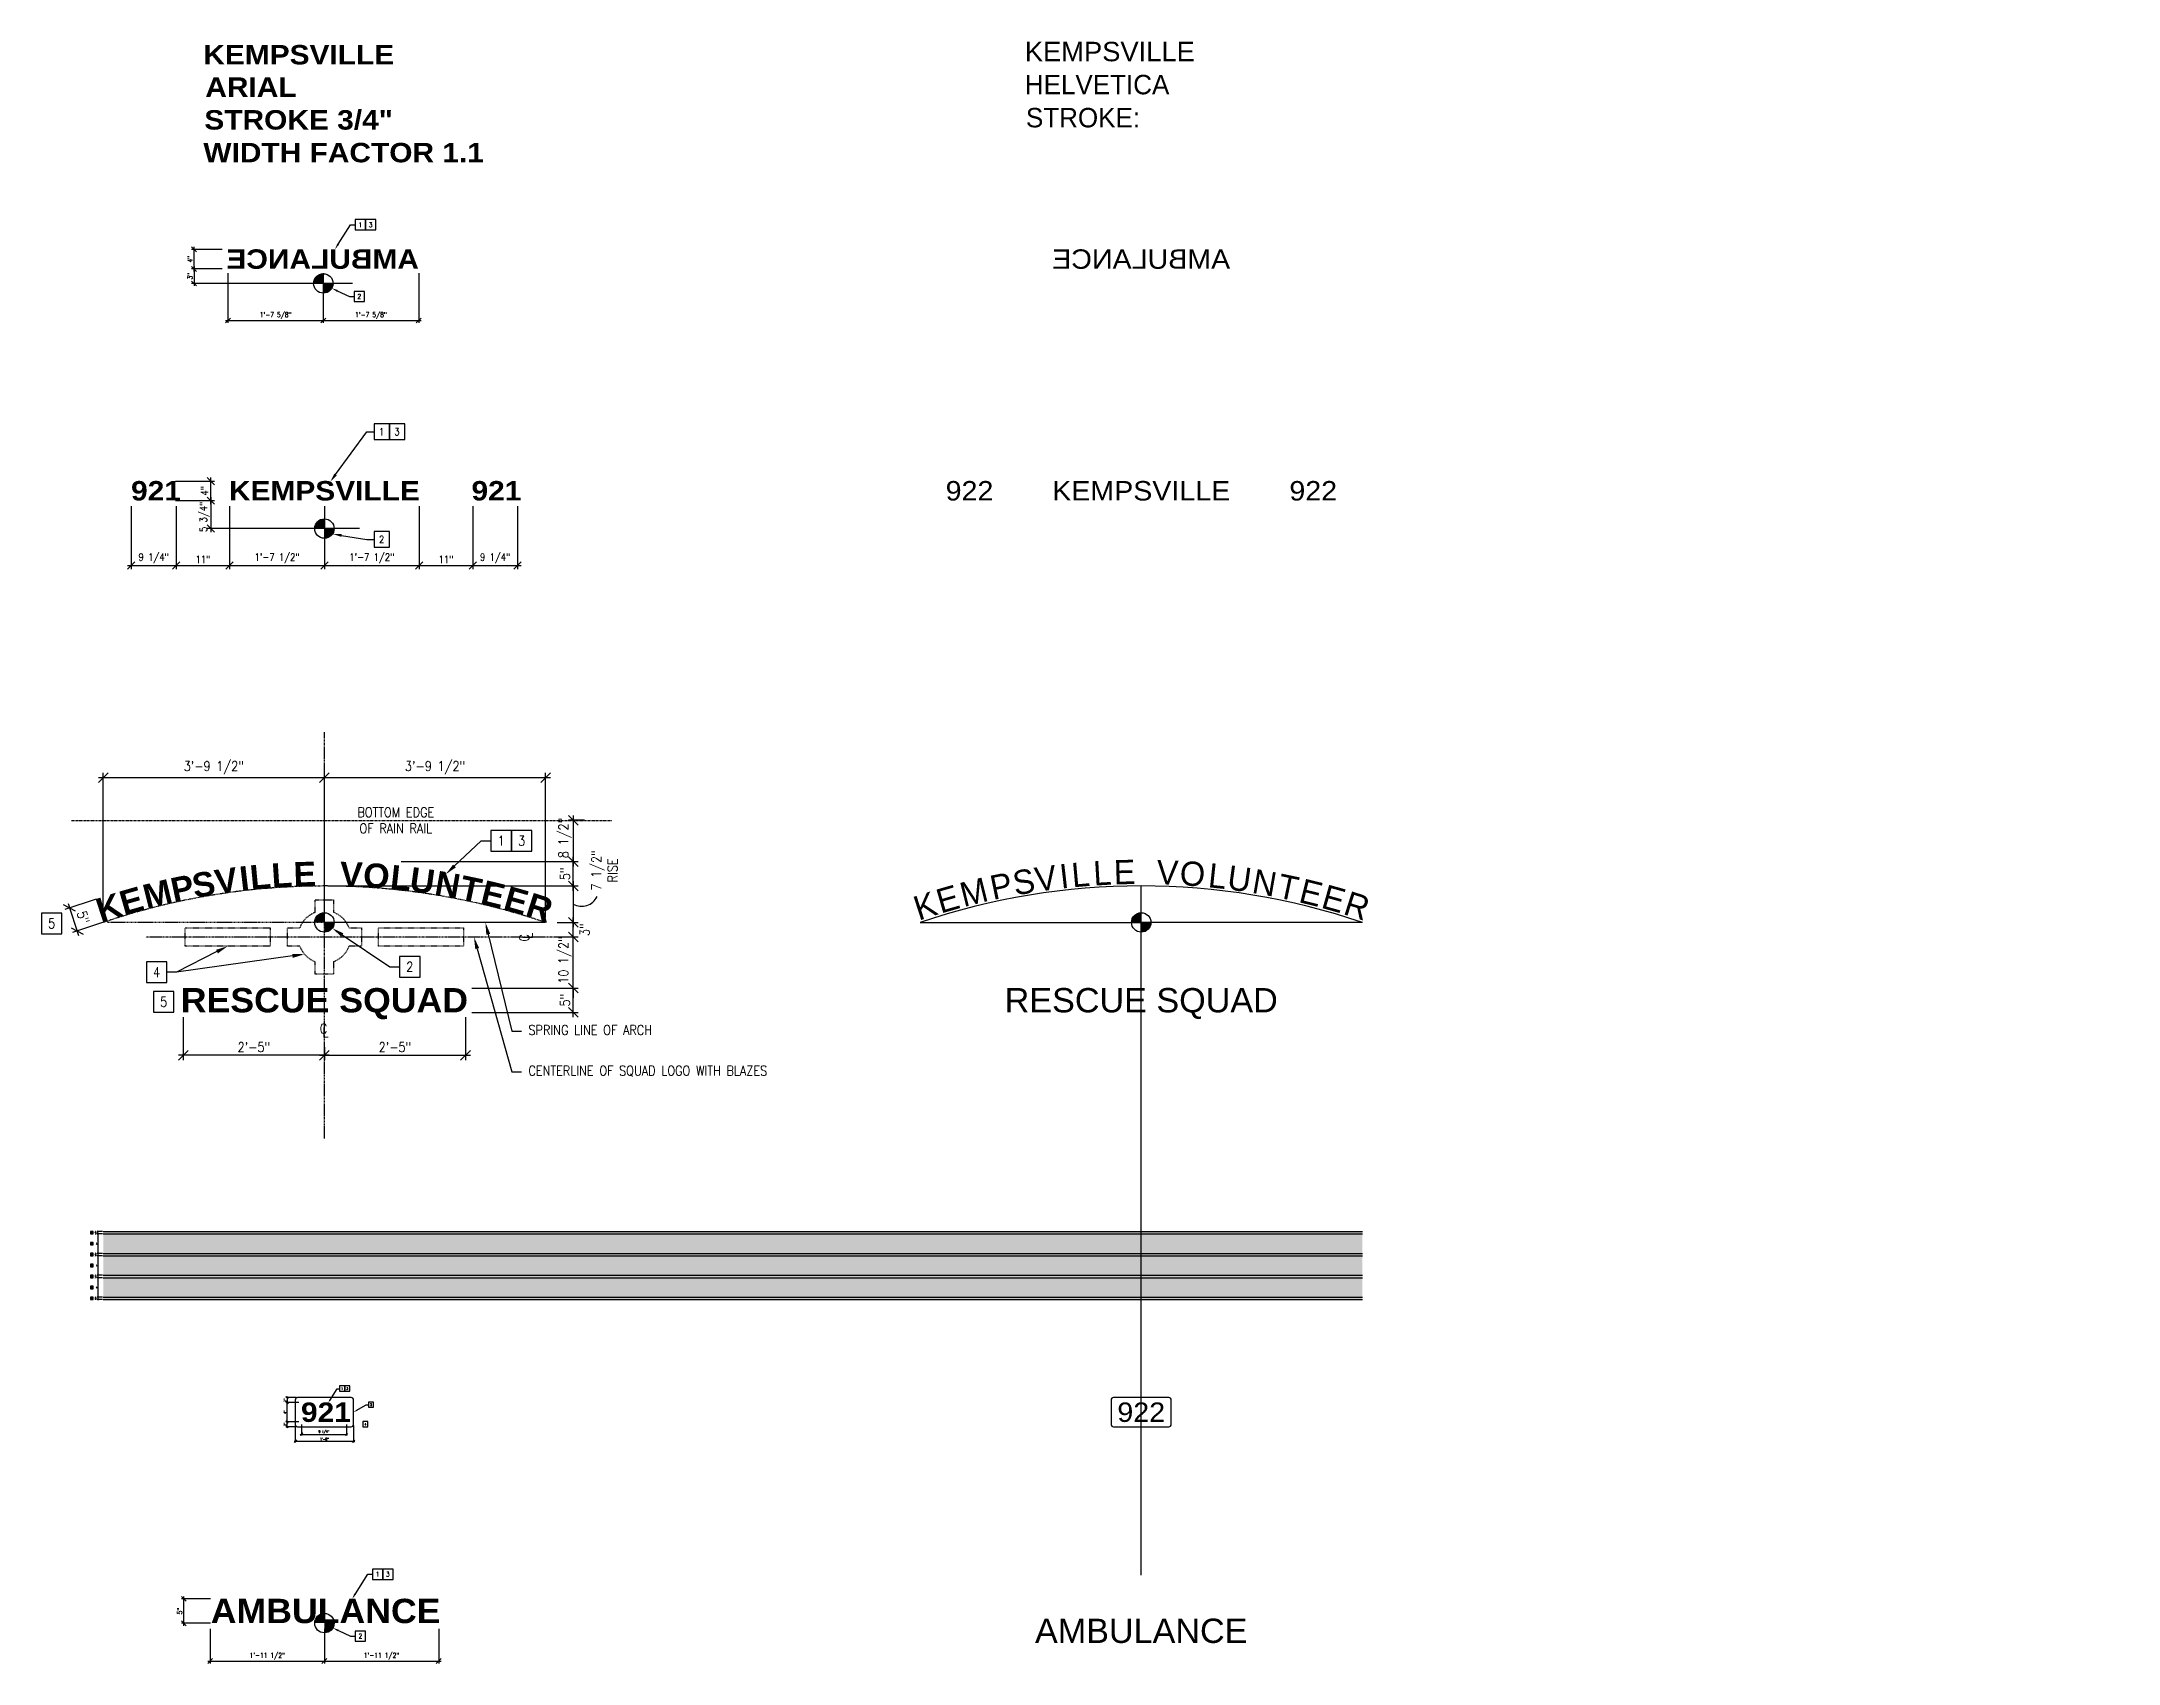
# Model space of a CAD drawing. Header units: inches. Extents: x -82 to 6902, y -1676 to 228.
# Drawn here: x -12.6 to 414.6, y -121.5 to 212.2 of the extents above; entities that cross this region are included whole.
import ezdxf
from ezdxf import colors
from ezdxf.entities.mleader import LeaderData, LeaderLine
from ezdxf.enums import TextEntityAlignment as Align
from ezdxf.math import Vec2, Vec3

# ---------------------------------------------------------------- set-up
doc = ezdxf.new("R2010")
doc.units = ezdxf.units.IN
doc.header["$LTSCALE"] = 0.5
doc.header["$MEASUREMENT"] = 0
for name, pattern in [('CENTER2', [1.125, 0.75, -0.125, 0.125, -0.125]), ('HIDDEN', [0.375, 0.25, -0.125]), ('HIDDEN2', [0.1875, 0.125, -0.0625]), ('PHANTOM2', [1.25, 0.625, -0.125, 0.125, -0.125, 0.125, -0.125])]:
    doc.linetypes.add(name, pattern=pattern)
for name, color, linetype in [('A-SHET-NOTE', 2, 'Continuous'), ('A-SHET-SYMB', 3, 'Continuous'), ('A-Tblk', 7, 'Continuous'), ('A-TEXT', 6, 'Continuous'), ('Dimensions', 1, 'Continuous'), ('GOLD graphic', 42, 'Continuous'), ('GREEN graphic', 106, 'Continuous'), ('TEXT - GREEN', 104, 'Continuous'), ('WHITE graphic', 255, 'Continuous')]:
    doc.layers.add(name, color=color, linetype=linetype)
doc.layers.add('LAYOUT LINES', color=2, linetype='Continuous', plot=False)
doc.styles.add('Kempsville1', font='ARIALBD.TTF', dxfattribs={"height": 4})
doc.styles.add('Kempsville2', font='velvethh.shx', dxfattribs={"height": 4})
doc.styles.add('TDC_Standard', font='romans.shx', dxfattribs={"width": 0.85})
doc.dimstyles.new('TDC - 12', dxfattribs={"dimscale": 12, "dimtxt": 0.125, "dimasz": 0.125, "dimexe": 0.0625, "dimexo": 0.0625, "dimgap": 0.03125, "dimtad": 1, "dimdec": 4, "dimzin": 11, "dimdsep": 46, "dimlunit": 4, "dimtxsty": 'TDC_Standard', "dimblk1": 'OBLIQUE', "dimblk2": 'OBLIQUE', "dimsah": 1, "dimcen": 0.125, "dimdle": 0.0625, "dimclrd": 1, "dimclre": 6, "dimclrt": 2, "dimadec": 0, "dimazin": 0, "dimtfac": 1.33333, "dimtdec": 4, "dimtmove": 2, "dimatfit": 2, "dimfxl": 1, "dimfrac": 2, "dimtolj": 1, "dimtzin": 11, "dimarcsym": 0})
doc.dimstyles.new('TDC - 16', dxfattribs={"dimscale": 16, "dimtxt": 0.125, "dimasz": 0.125, "dimexe": 0.0625, "dimexo": 0.0625, "dimgap": 0.03125, "dimtad": 1, "dimdec": 4, "dimzin": 11, "dimdsep": 46, "dimlunit": 4, "dimtxsty": 'TDC_Standard', "dimblk1": 'OBLIQUE', "dimblk2": 'OBLIQUE', "dimsah": 1, "dimcen": 0.125, "dimdle": 0.0625, "dimclrd": 1, "dimclre": 6, "dimclrt": 2, "dimadec": 0, "dimazin": 0, "dimtfac": 1.33333, "dimtdec": 4, "dimtmove": 2, "dimatfit": 2, "dimfxl": 1, "dimfrac": 2, "dimtolj": 1, "dimtzin": 11, "dimarcsym": 0})
doc.dimstyles.new('TDC - 2', dxfattribs={"dimscale": 2, "dimtxt": 0.125, "dimasz": 0.125, "dimexe": 0.0625, "dimexo": 0.0625, "dimgap": 0.03125, "dimtad": 1, "dimdec": 4, "dimzin": 11, "dimdsep": 46, "dimlunit": 4, "dimtxsty": 'TDC_Standard', "dimblk1": 'OBLIQUE', "dimblk2": 'OBLIQUE', "dimsah": 1, "dimcen": 0.125, "dimdle": 0.0625, "dimclrd": 1, "dimclre": 6, "dimclrt": 2, "dimadec": 0, "dimazin": 0, "dimtfac": 1.33333, "dimtdec": 4, "dimtmove": 2, "dimatfit": 2, "dimfxl": 1, "dimfrac": 2, "dimtolj": 1, "dimtzin": 11, "dimarcsym": 0})
doc.dimstyles.new('TDC - 4', dxfattribs={"dimscale": 4, "dimtxt": 0.125, "dimasz": 0.125, "dimexe": 0.0625, "dimexo": 0.0625, "dimgap": 0.03125, "dimtad": 1, "dimdec": 4, "dimzin": 11, "dimdsep": 46, "dimlunit": 4, "dimtxsty": 'TDC_Standard', "dimblk1": 'OBLIQUE', "dimblk2": 'OBLIQUE', "dimsah": 1, "dimcen": 0.125, "dimdle": 0.0625, "dimclrd": 1, "dimclre": 6, "dimclrt": 2, "dimadec": 0, "dimazin": 0, "dimtfac": 1.33333, "dimtdec": 4, "dimtmove": 2, "dimatfit": 2, "dimfxl": 1, "dimfrac": 2, "dimtolj": 1, "dimtzin": 11, "dimarcsym": 0})
doc.dimstyles.new('TDC - 8', dxfattribs={"dimscale": 8, "dimtxt": 0.125, "dimasz": 0.125, "dimexe": 0.0625, "dimexo": 0.0625, "dimgap": 0.03125, "dimtad": 1, "dimdec": 4, "dimzin": 11, "dimdsep": 46, "dimlunit": 4, "dimtxsty": 'TDC_Standard', "dimblk1": 'OBLIQUE', "dimblk2": 'OBLIQUE', "dimsah": 1, "dimcen": 0.125, "dimdle": 0.0625, "dimclrd": 1, "dimclre": 6, "dimclrt": 2, "dimadec": 0, "dimazin": 0, "dimtfac": 1.33333, "dimtdec": 4, "dimtmove": 2, "dimatfit": 2, "dimfxl": 1, "dimfrac": 2, "dimtolj": 1, "dimtzin": 11, "dimarcsym": 0})
doc.mleader_styles.duplicate_entry("Standard", '')

msp = doc.modelspace()

# ---------------------------------------------------------------- texts
for s, style, width, p in [('KEMPSVILLE', 'Kempsville1', 1.1, (20.69232, 207.47279)), ('KEMPSVILLE', 'Kempsville2', 1.05, (189.66621, 208.12381)), ('ARIAL', 'Kempsville1', 1.1, (21.10978, 200.80612)), ('STROKE 3/4"', 'Kempsville1', 1.1, (20.90787, 194.07124)), ('WIDTH FACTOR 1.1', 'Kempsville1', 1.1, (20.70596, 187.33636))]:
    msp.add_text(s, height=4, dxfattribs=dict(style=style, width=width)).set_placement(p)
at = {"style": 'Kempsville2'}
for s, p in [('HELVETICA', (189.66621, 201.32943)), ('STROKE:', (189.88864, 194.52595))]:
    msp.add_text(s, height=4, dxfattribs=at).set_placement(p)
at = {"layer": 'A-TEXT', "insert": (60.29021, 51.97653), "char_height": 2, "width": 21.543776, "attachment_point": 5, "style": 'TDC_Standard'}
msp.add_mtext('BOTTOM EDGE OF RAIN RAIL', dxfattribs=at)
at = {"layer": 'TEXT - GREEN', "text_generation_flag": 2, "width": 1.1}
for style, p in [('Kempsville1', (45.24042, 169.42943)), ('Kempsville2', (213.6057, 169.42943))]:
    msp.add_text('AMBULANCE', height=4, dxfattribs=dict(at, style=style)).set_placement(p, align=Align.TOP_CENTER)
at = {"layer": 'TEXT - GREEN'}
for s, height, style, width, p in [('921', 4, 'Kempsville1', 1.1, (10.96646, 121.77186)), ('KEMPSVILLE', 4, 'Kempsville1', 1.1, (45.6057, 121.77186)), ('921', 4, 'Kempsville1', 1.1, (80.98584, 121.77186)), ('922', 4, 'Kempsville2', 1.1, (178.28749, 121.77186)), ('KEMPSVILLE', 4, 'Kempsville2', 1.1, (213.6057, 121.77186)), ('922', 4, 'Kempsville2', 1.1, (248.98584, 121.77186)), ('RESCUE SQUAD', 5, 'Kempsville1', 1.05, (45.6057, 17.47653)), ('RESCUE SQUAD', 5, 'Kempsville2', 1.05, (213.6057, 17.47653)), ('921', 4, 'Kempsville1', 1.1, (45.91363, -67.77278)), ('922', 4, 'Kempsville2', 1.1, (213.6057, -67.77278)), ('AMBULANCE', 5, 'Kempsville1', 1.05, (45.8557, -108.15808)), ('AMBULANCE', 5, 'Kempsville2', 1.05, (213.6057, -112.23896))]:
    msp.add_text(s, height=height, dxfattribs=dict(at, style=style, width=width)).set_placement(p, align=Align.TOP_CENTER)
for s, rotation, style, p in [('L', 5.3870357, 'Kempsville1', (32.7871, 36.40455)), ('L', 3.6240359, 'Kempsville1', (37.09092, 36.73279)), ('E', 1.741008, 'Kempsville1', (41.69655, 36.93696)), ('V', 357.9408279, 'Kempsville1', (50.99898, 36.88773)), ('O', 355.8836341, 'Kempsville1', (56.02748, 36.60378)), ('L', 353.8731968, 'Kempsville1', (60.92876, 36.15206)), ('V', 7.9433653, 'Kempsville2', (194.51715, 36.0742)), ('I', 6.4329766, 'Kempsville2', (198.19718, 36.52892)), ('L', 5.0870357, 'Kempsville2', (201.48563, 36.85227)), ('L', 3.3140359, 'Kempsville2', (205.82741, 37.16017)), ('E', 1.496008, 'Kempsville2', (210.28714, 37.33624)), ('V', 357.9908279, 'Kempsville2', (218.89107, 37.27606)), ('O', 355.9536341, 'Kempsville2', (223.88462, 36.99933)), ('L', 353.9031968, 'Kempsville2', (228.89749, 36.54173)), ('M', 13.9086713, 'Kempsville1', (12.22826, 32.96282)), ('P', 11.8229793, 'Kempsville1', (17.20919, 34.0873)), ('S', 10.056201, 'Kempsville1', (21.4582, 34.89749)), ('V', 8.1933653, 'Kempsville1', (25.96301, 35.60942)), ('I', 6.6954766, 'Kempsville1', (29.60057, 36.07541)), ('U', 352.1072888, 'Kempsville1', (65.21854, 35.61363)), ('N', 350.013965, 'Kempsville1', (70.27922, 34.80453)), ('T', 348.0908967, 'Kempsville1', (74.89945, 33.89877)), ('E', 346.2191011, 'Kempsville1', (79.36485, 32.86875)), ('E', 16.1072395, 'Kempsville2', (174.92019, 31.95121)), ('M', 13.9086713, 'Kempsville2', (180.13691, 33.33574)), ('P', 11.6229793, 'Kempsville2', (185.61249, 34.56185)), ('S', 9.756201, 'Kempsville2', (190.11796, 35.40059)), ('U', 352.1072888, 'Kempsville2', (233.27222, 35.99381)), ('N', 350.033965, 'Kempsville2', (238.29842, 35.19113)), ('T', 348.0808967, 'Kempsville2', (243.00364, 34.26913)), ('E', 346.1591011, 'Kempsville2', (247.6002, 33.20589)), ('E', 344.2502583, 'Kempsville2', (252.12794, 31.99781)), ('K', 18.0257286, 'Kempsville1', (2.5322, 30.2149)), ('E', 16.1072395, 'Kempsville1', (7.02578, 31.58207)), ('E', 344.2602583, 'Kempsville1', (83.99925, 31.63524)), ('R', 342.2744208, 'Kempsville1', (88.65168, 30.22377)), ('K', 18.0257286, 'Kempsville2', (170.41431, 30.5803)), ('R', 342.2744208, 'Kempsville2', (256.7695, 30.5892))]:
    msp.add_text(s, height=5, rotation=rotation, dxfattribs=dict(at, style=style)).set_placement(p, align=Align.BOTTOM_CENTER)

# ---------------------------------------------------------------- blocks, each defined once
blk = doc.blocks.new('_Oblique')
at = {"color": 0, "linetype": 'ByBlock', "lineweight": -2}
blk.add_line((-0.5, -0.5), (0.5, 0.5), dxfattribs=at)
blk = doc.blocks.new('*D14')
at = {"layer": 'DefPoints', "color": 0}
for p in [(-0.42, 36.07), (1.15, 31.32), (-5.25, 29.21)]:
    blk.add_point(p, dxfattribs=at)
at = {"layer": 'Dimensions', "color": 6, "lineweight": -2}
for p, q in [((-1.37, 35.75), (-7.77, 33.64)), ((0.2, 31.01), (-6.2, 28.9))]:
    blk.add_line(p, q, dxfattribs=at)
at = {"layer": 'Dimensions', "color": 1, "lineweight": -2}
blk.add_line((-7.13, 34.9), (-4.94, 28.26), dxfattribs=at)
at = {"layer": 'Dimensions', "color": 1, "lineweight": -2, "xscale": 2, "yscale": 2, "zscale": 2}
for p, rotation in [((-6.82, 33.95), 108.2767336173333), ((-5.25, 29.21), 288.2767336173333)]:
    blk.add_blockref('_Oblique', p, dxfattribs=dict(at, rotation=rotation))
at = {"layer": 'Dimensions', "color": 2, "insert": (-4, 32), "char_height": 2, "attachment_point": 5, "rotation": 288.2767, "style": 'TDC_Standard'}
blk.add_mtext('\\A1;5"', dxfattribs=at)
blk = doc.blocks.new('*D15')
at = {"layer": 'DefPoints', "color": 0}
for p in [(92.37, 27.98), (96.79, 27.98), (74.92, 17.48)]:
    blk.add_point(p, dxfattribs=at)
at = {"layer": 'Dimensions', "color": 1, "lineweight": -2}
for p, q in [((96.79, 27.98), (96.79, 29.98)), ((96.79, 17.48), (96.79, 27.98)), ((96.79, 17.48), (96.79, 15.48))]:
    blk.add_line(p, q, dxfattribs=at)
at = {"layer": 'Dimensions', "color": 6, "lineweight": -2}
for p, q in [((93.37, 27.98), (97.79, 27.98)), ((75.92, 17.48), (97.79, 17.48))]:
    blk.add_line(p, q, dxfattribs=at)
at = {"layer": 'Dimensions', "color": 1, "lineweight": -2, "xscale": 2, "yscale": 2, "zscale": 2}
for p, rotation in [((96.79, 27.98), 270), ((96.79, 17.48), 90)]:
    blk.add_blockref('_Oblique', p, dxfattribs=dict(at, rotation=rotation))
at = {"layer": 'Dimensions', "color": 2, "insert": (95.1, 23.24), "char_height": 2, "attachment_point": 5, "rotation": 90, "style": 'TDC_Standard'}
blk.add_mtext('\\A1;10 1/2"', dxfattribs=at)
blk = doc.blocks.new('*D16')
at = {"layer": 'DefPoints', "color": 0}
for p in [(45.61, 60.78), (45.61, 42.6), (0.11, 30.98)]:
    blk.add_point(p, dxfattribs=at)
at = {"layer": 'Dimensions', "color": 1, "lineweight": -2}
blk.add_line((-0.89, 60.78), (46.61, 60.78), dxfattribs=at)
at = {"layer": 'Dimensions', "color": 6, "lineweight": -2}
for p, q in [((0.11, 31.98), (0.11, 61.78)), ((45.61, 43.6), (45.61, 61.78))]:
    blk.add_line(p, q, dxfattribs=at)
at = {"layer": 'Dimensions', "color": 1, "lineweight": -2, "xscale": 2, "yscale": 2, "zscale": 2, "rotation": 180}
blk.add_blockref('_Oblique', (0.11, 60.78), dxfattribs=at)
at = {"layer": 'Dimensions', "color": 1, "lineweight": -2, "xscale": 2, "yscale": 2, "zscale": 2}
blk.add_blockref('_Oblique', (45.61, 60.78), dxfattribs=at)
at = {"layer": 'Dimensions', "color": 2, "insert": (22.86, 62.8), "char_height": 2, "attachment_point": 5, "style": 'TDC_Standard'}
blk.add_mtext('\\A1;3\'-9 1/2"', dxfattribs=at)
blk = doc.blocks.new('*D17')
at = {"layer": 'DefPoints', "color": 0}
for p in [(91.11, 60.78), (45.61, 42.6), (91.11, 30.98)]:
    blk.add_point(p, dxfattribs=at)
at = {"layer": 'Dimensions', "color": 1, "lineweight": -2}
blk.add_line((44.61, 60.78), (92.11, 60.78), dxfattribs=at)
at = {"layer": 'Dimensions', "color": 6, "lineweight": -2}
for p, q in [((45.61, 43.6), (45.61, 61.78)), ((91.11, 31.98), (91.11, 61.78))]:
    blk.add_line(p, q, dxfattribs=at)
at = {"layer": 'Dimensions', "color": 1, "lineweight": -2, "xscale": 2, "yscale": 2, "zscale": 2, "rotation": 180}
blk.add_blockref('_Oblique', (45.61, 60.78), dxfattribs=at)
at = {"layer": 'Dimensions', "color": 1, "lineweight": -2, "xscale": 2, "yscale": 2, "zscale": 2}
blk.add_blockref('_Oblique', (91.11, 60.78), dxfattribs=at)
at = {"layer": 'Dimensions', "color": 2, "insert": (68.36, 62.8), "char_height": 2, "attachment_point": 5, "style": 'TDC_Standard'}
blk.add_mtext('\\A1;3\'-9 1/2"', dxfattribs=at)
blk = doc.blocks.new('*D18')
at = {"layer": 'DefPoints', "color": 0}
for p in [(60.39, 43.48), (96.79, 43.48), (45.61, 38.48)]:
    blk.add_point(p, dxfattribs=at)
at = {"layer": 'Dimensions', "color": 6, "lineweight": -2}
for p, q in [((61.39, 43.48), (97.79, 43.48)), ((46.61, 38.48), (97.79, 38.48))]:
    blk.add_line(p, q, dxfattribs=at)
at = {"layer": 'Dimensions', "color": 1, "lineweight": -2}
blk.add_line((96.79, 37.48), (96.79, 44.48), dxfattribs=at)
at = {"layer": 'Dimensions', "color": 1, "lineweight": -2, "xscale": 2, "yscale": 2, "zscale": 2}
for p, rotation in [((96.79, 43.48), 90), ((96.79, 38.48), 270)]:
    blk.add_blockref('_Oblique', p, dxfattribs=dict(at, rotation=rotation))
at = {"layer": 'Dimensions', "color": 2, "insert": (95.1, 40.98), "char_height": 2, "attachment_point": 5, "rotation": 90, "style": 'TDC_Standard'}
blk.add_mtext('\\A1;5"', dxfattribs=at)
blk = doc.blocks.new('*D19')
at = {"layer": 'DefPoints', "color": 0}
for p in [(45.61, 38.48), (92.48, 30.98), (96.79, 30.98)]:
    blk.add_point(p, dxfattribs=at)
at = {"layer": 'Dimensions', "color": 6, "lineweight": -2}
for p, q in [((46.61, 38.48), (97.79, 38.48)), ((93.48, 30.98), (97.79, 30.98))]:
    blk.add_line(p, q, dxfattribs=at)
at = {"layer": 'Dimensions', "color": 1, "lineweight": -2}
blk.add_line((96.79, 39.48), (96.79, 29.98), dxfattribs=at)
at = {"layer": 'Dimensions', "color": 1, "lineweight": -2, "xscale": 2, "yscale": 2, "zscale": 2}
for p, rotation in [((96.79, 38.48), 90), ((96.79, 30.98), 270)]:
    blk.add_blockref('_Oblique', p, dxfattribs=dict(at, rotation=rotation))
at = {"layer": 'Dimensions', "color": 2, "insert": (103.2, 41.67), "char_height": 2, "attachment_point": 5, "rotation": 90, "style": 'TDC_Standard'}
blk.add_mtext('\\A1;7 1/2"\\PRISE', dxfattribs=at)
blk = doc.blocks.new('*D20')
at = {"layer": 'DefPoints', "color": 0}
for p in [(74.92, 17.48), (96.79, 17.48), (74.92, 12.47)]:
    blk.add_point(p, dxfattribs=at)
at = {"layer": 'Dimensions', "color": 6, "lineweight": -2}
for p, q in [((75.92, 17.48), (97.79, 17.48)), ((75.92, 12.47), (97.79, 12.47))]:
    blk.add_line(p, q, dxfattribs=at)
at = {"layer": 'Dimensions', "color": 1, "lineweight": -2}
blk.add_line((96.79, 11.47), (96.79, 18.48), dxfattribs=at)
at = {"layer": 'Dimensions', "color": 1, "lineweight": -2, "xscale": 2, "yscale": 2, "zscale": 2}
for p, rotation in [((96.79, 17.48), 90), ((96.79, 12.47), 270)]:
    blk.add_blockref('_Oblique', p, dxfattribs=dict(at, rotation=rotation))
at = {"layer": 'Dimensions', "color": 2, "insert": (95.1, 14.98), "char_height": 2, "attachment_point": 5, "rotation": 90, "style": 'TDC_Standard'}
blk.add_mtext('\\A1;5"', dxfattribs=at)
blk = doc.blocks.new('*D21')
at = {"layer": 'DefPoints', "color": 0}
for p in [(100.08, 51.98), (60.39, 43.48), (96.79, 43.48)]:
    blk.add_point(p, dxfattribs=at)
at = {"layer": 'Dimensions', "color": 6, "lineweight": -2}
for p, q in [((99.08, 51.98), (95.79, 51.98)), ((61.39, 43.48), (97.79, 43.48))]:
    blk.add_line(p, q, dxfattribs=at)
at = {"layer": 'Dimensions', "color": 1, "lineweight": -2}
blk.add_line((96.79, 52.98), (96.79, 42.48), dxfattribs=at)
at = {"layer": 'Dimensions', "color": 1, "lineweight": -2, "xscale": 2, "yscale": 2, "zscale": 2}
for p, rotation in [((96.79, 51.98), 90), ((96.79, 43.48), 270)]:
    blk.add_blockref('_Oblique', p, dxfattribs=dict(at, rotation=rotation))
at = {"layer": 'Dimensions', "color": 2, "insert": (95.1, 48.36), "char_height": 2, "attachment_point": 5, "rotation": 90, "style": 'TDC_Standard'}
blk.add_mtext('\\A1;8 1/2"', dxfattribs=at)
blk = doc.blocks.new('*D22')
at = {"layer": 'DefPoints', "color": 0}
for p in [(74.62, 12.47), (45.61, 6.35), (74.62, 3.64)]:
    blk.add_point(p, dxfattribs=at)
at = {"layer": 'Dimensions', "color": 6, "lineweight": -2}
for p, q in [((74.62, 11.47), (74.62, 2.64)), ((45.61, 5.35), (45.61, 2.64))]:
    blk.add_line(p, q, dxfattribs=at)
at = {"layer": 'Dimensions', "color": 1, "lineweight": -2}
blk.add_line((44.61, 3.64), (75.62, 3.64), dxfattribs=at)
at = {"layer": 'Dimensions', "color": 1, "lineweight": -2, "xscale": 2, "yscale": 2, "zscale": 2, "rotation": 180}
blk.add_blockref('_Oblique', (45.61, 3.64), dxfattribs=at)
at = {"layer": 'Dimensions', "color": 1, "lineweight": -2, "xscale": 2, "yscale": 2, "zscale": 2}
blk.add_blockref('_Oblique', (74.62, 3.64), dxfattribs=at)
at = {"layer": 'Dimensions', "color": 2, "insert": (60.11, 5.33), "char_height": 2, "attachment_point": 5, "style": 'TDC_Standard'}
blk.add_mtext('\\A1;2\'-5"', dxfattribs=at)
blk = doc.blocks.new('*D23')
at = {"layer": 'DefPoints', "color": 0}
for p in [(16.59, 12.47), (45.61, 6.35), (16.59, 3.64)]:
    blk.add_point(p, dxfattribs=at)
at = {"layer": 'Dimensions', "color": 6, "lineweight": -2}
for p, q in [((16.59, 11.47), (16.59, 2.64)), ((45.61, 5.35), (45.61, 2.64))]:
    blk.add_line(p, q, dxfattribs=at)
at = {"layer": 'Dimensions', "color": 1, "lineweight": -2}
blk.add_line((46.61, 3.64), (15.59, 3.64), dxfattribs=at)
at = {"layer": 'Dimensions', "color": 1, "lineweight": -2, "xscale": 2, "yscale": 2, "zscale": 2, "rotation": 180}
blk.add_blockref('_Oblique', (16.59, 3.64), dxfattribs=at)
at = {"layer": 'Dimensions', "color": 1, "lineweight": -2, "xscale": 2, "yscale": 2, "zscale": 2}
blk.add_blockref('_Oblique', (45.61, 3.64), dxfattribs=at)
at = {"layer": 'Dimensions', "color": 2, "insert": (31.1, 5.33), "char_height": 2, "attachment_point": 5, "style": 'TDC_Standard'}
blk.add_mtext('\\A1;2\'-5"', dxfattribs=at)
blk = doc.blocks.new('*D29')
at = {"layer": 'DefPoints', "color": 0}
for p in [(-1, -32.6), (0.11, -32.6), (0.11, -33.1)]:
    blk.add_point(p, dxfattribs=at)
at = {"layer": 'Dimensions', "color": 6, "lineweight": -2}
for p, q in [((-0.02, -32.6), (-1.12, -32.6)), ((-0.02, -33.1), (-1.12, -33.1))]:
    blk.add_line(p, q, dxfattribs=at)
at = {"layer": 'Dimensions', "color": 1, "lineweight": -2}
blk.add_line((-1, -33.22), (-1, -32.47), dxfattribs=at)
at = {"layer": 'Dimensions', "color": 1, "lineweight": -2, "xscale": 0.25, "yscale": 0.25, "zscale": 0.25}
for p, rotation in [((-1, -32.6), 90), ((-1, -33.1), 270)]:
    blk.add_blockref('_Oblique', p, dxfattribs=dict(at, rotation=rotation))
at = {"layer": 'Dimensions', "color": 2, "insert": (-1.41, -32.85), "char_height": 0.25, "attachment_point": 5, "rotation": 90, "style": 'TDC_Standard'}
blk.add_mtext('\\A1;1/2"', dxfattribs=at)
blk = doc.blocks.new('*D30')
at = {"layer": 'DefPoints', "color": 0}
for p in [(0.11, -33.1), (-1, -37.1), (0.11, -37.1)]:
    blk.add_point(p, dxfattribs=at)
at = {"layer": 'Dimensions', "color": 6, "lineweight": -2}
for p, q in [((-0.02, -33.1), (-1.12, -33.1)), ((-0.02, -37.1), (-1.12, -37.1))]:
    blk.add_line(p, q, dxfattribs=at)
at = {"layer": 'Dimensions', "color": 1, "lineweight": -2}
blk.add_line((-1, -32.97), (-1, -37.22), dxfattribs=at)
at = {"layer": 'Dimensions', "color": 1, "lineweight": -2, "xscale": 0.25, "yscale": 0.25, "zscale": 0.25}
for p, rotation in [((-1, -33.1), 90), ((-1, -37.1), 270)]:
    blk.add_blockref('_Oblique', p, dxfattribs=dict(at, rotation=rotation))
at = {"layer": 'Dimensions', "color": 2, "insert": (-1.21, -35.1), "char_height": 0.25, "attachment_point": 5, "rotation": 90, "style": 'TDC_Standard'}
blk.add_mtext('\\A1;4"', dxfattribs=at)
blk = doc.blocks.new('*D31')
at = {"layer": 'DefPoints', "color": 0}
for p in [(-1, -37.6), (0.11, -37.1), (0.11, -37.6)]:
    blk.add_point(p, dxfattribs=at)
at = {"layer": 'Dimensions', "color": 6, "lineweight": -2}
for p, q in [((-0.02, -37.1), (-1.12, -37.1)), ((-0.02, -37.6), (-1.12, -37.6))]:
    blk.add_line(p, q, dxfattribs=at)
at = {"layer": 'Dimensions', "color": 1, "lineweight": -2}
blk.add_line((-1, -36.97), (-1, -37.72), dxfattribs=at)
at = {"layer": 'Dimensions', "color": 1, "lineweight": -2, "xscale": 0.25, "yscale": 0.25, "zscale": 0.25}
for p, rotation in [((-1, -37.1), 90), ((-1, -37.6), 270)]:
    blk.add_blockref('_Oblique', p, dxfattribs=dict(at, rotation=rotation))
at = {"layer": 'Dimensions', "color": 2, "insert": (-1.41, -37.35), "char_height": 0.25, "attachment_point": 5, "rotation": 90, "style": 'TDC_Standard'}
blk.add_mtext('\\A1;1/2"', dxfattribs=at)
blk = doc.blocks.new('*D32')
at = {"layer": 'DefPoints', "color": 0}
for p in [(0.11, -37.6), (-1, -41.6), (0.11, -41.6)]:
    blk.add_point(p, dxfattribs=at)
at = {"layer": 'Dimensions', "color": 6, "lineweight": -2}
for p, q in [((-0.02, -37.6), (-1.12, -37.6)), ((-0.02, -41.6), (-1.12, -41.6))]:
    blk.add_line(p, q, dxfattribs=at)
at = {"layer": 'Dimensions', "color": 1, "lineweight": -2}
blk.add_line((-1, -37.47), (-1, -41.72), dxfattribs=at)
at = {"layer": 'Dimensions', "color": 1, "lineweight": -2, "xscale": 0.25, "yscale": 0.25, "zscale": 0.25}
for p, rotation in [((-1, -37.6), 90), ((-1, -41.6), 270)]:
    blk.add_blockref('_Oblique', p, dxfattribs=dict(at, rotation=rotation))
at = {"layer": 'Dimensions', "color": 2, "insert": (-1.21, -39.6), "char_height": 0.25, "attachment_point": 5, "rotation": 90, "style": 'TDC_Standard'}
blk.add_mtext('\\A1;4"', dxfattribs=at)
blk = doc.blocks.new('*D33')
at = {"layer": 'DefPoints', "color": 0}
for p in [(-1, -42.1), (0.11, -41.6), (0.11, -42.1)]:
    blk.add_point(p, dxfattribs=at)
at = {"layer": 'Dimensions', "color": 6, "lineweight": -2}
for p, q in [((-0.02, -41.6), (-1.12, -41.6)), ((-0.02, -42.1), (-1.12, -42.1))]:
    blk.add_line(p, q, dxfattribs=at)
at = {"layer": 'Dimensions', "color": 1, "lineweight": -2}
blk.add_line((-1, -41.47), (-1, -42.22), dxfattribs=at)
at = {"layer": 'Dimensions', "color": 1, "lineweight": -2, "xscale": 0.25, "yscale": 0.25, "zscale": 0.25}
for p, rotation in [((-1, -41.6), 90), ((-1, -42.1), 270)]:
    blk.add_blockref('_Oblique', p, dxfattribs=dict(at, rotation=rotation))
at = {"layer": 'Dimensions', "color": 2, "insert": (-1.41, -41.85), "char_height": 0.25, "attachment_point": 5, "rotation": 90, "style": 'TDC_Standard'}
blk.add_mtext('\\A1;1/2"', dxfattribs=at)
blk = doc.blocks.new('*D34')
at = {"layer": 'DefPoints', "color": 0}
for p in [(0.11, -42.1), (-1, -46.1), (0.11, -46.1)]:
    blk.add_point(p, dxfattribs=at)
at = {"layer": 'Dimensions', "color": 6, "lineweight": -2}
for p, q in [((-0.02, -42.1), (-1.12, -42.1)), ((-0.02, -46.1), (-1.12, -46.1))]:
    blk.add_line(p, q, dxfattribs=at)
at = {"layer": 'Dimensions', "color": 1, "lineweight": -2}
blk.add_line((-1, -41.97), (-1, -46.22), dxfattribs=at)
at = {"layer": 'Dimensions', "color": 1, "lineweight": -2, "xscale": 0.25, "yscale": 0.25, "zscale": 0.25}
for p, rotation in [((-1, -42.1), 90), ((-1, -46.1), 270)]:
    blk.add_blockref('_Oblique', p, dxfattribs=dict(at, rotation=rotation))
at = {"layer": 'Dimensions', "color": 2, "insert": (-1.21, -44.1), "char_height": 0.25, "attachment_point": 5, "rotation": 90, "style": 'TDC_Standard'}
blk.add_mtext('\\A1;4"', dxfattribs=at)
blk = doc.blocks.new('*D35')
at = {"layer": 'DefPoints', "color": 0}
for p in [(-1, -46.6), (0.11, -46.1), (0.11, -46.6)]:
    blk.add_point(p, dxfattribs=at)
at = {"layer": 'Dimensions', "color": 6, "lineweight": -2}
for p, q in [((-0.02, -46.1), (-1.12, -46.1)), ((-0.02, -46.6), (-1.12, -46.6))]:
    blk.add_line(p, q, dxfattribs=at)
at = {"layer": 'Dimensions', "color": 1, "lineweight": -2}
blk.add_line((-1, -45.97), (-1, -46.72), dxfattribs=at)
at = {"layer": 'Dimensions', "color": 1, "lineweight": -2, "xscale": 0.25, "yscale": 0.25, "zscale": 0.25}
for p, rotation in [((-1, -46.1), 90), ((-1, -46.6), 270)]:
    blk.add_blockref('_Oblique', p, dxfattribs=dict(at, rotation=rotation))
at = {"layer": 'Dimensions', "color": 2, "insert": (-1.41, -46.35), "char_height": 0.25, "attachment_point": 5, "rotation": 90, "style": 'TDC_Standard'}
blk.add_mtext('\\A1;1/2"', dxfattribs=at)
blk = doc.blocks.new('*D36')
at = {"layer": 'DefPoints', "color": 0}
for p in [(37.92, -67.78), (40.61, -67.78), (40.61, -71.77)]:
    blk.add_point(p, dxfattribs=at)
at = {"layer": 'Dimensions', "color": 6, "lineweight": -2}
for p, q in [((40.36, -67.78), (37.67, -67.78)), ((40.36, -71.77), (37.67, -71.77))]:
    blk.add_line(p, q, dxfattribs=at)
at = {"layer": 'Dimensions', "color": 1, "lineweight": -2}
blk.add_line((37.92, -72.02), (37.92, -67.53), dxfattribs=at)
at = {"layer": 'Dimensions', "color": 1, "lineweight": -2, "xscale": 0.5, "yscale": 0.5, "zscale": 0.5}
for p, rotation in [((37.92, -67.78), 90), ((37.92, -71.77), 270)]:
    blk.add_blockref('_Oblique', p, dxfattribs=dict(at, rotation=rotation))
at = {"layer": 'Dimensions', "color": 2, "insert": (37.5, -69.77), "char_height": 0.5, "attachment_point": 5, "rotation": 90, "style": 'TDC_Standard'}
blk.add_mtext('\\A1;4"', dxfattribs=at)
blk = doc.blocks.new('*D37')
at = {"layer": 'DefPoints', "color": 0}
for p in [(40.89, -72.02), (50.12, -72.02), (50.12, -74.34)]:
    blk.add_point(p, dxfattribs=at)
at = {"layer": 'Dimensions', "color": 6, "lineweight": -2}
for p, q in [((40.89, -72.27), (40.89, -74.59)), ((50.12, -72.27), (50.12, -74.59))]:
    blk.add_line(p, q, dxfattribs=at)
at = {"layer": 'Dimensions', "color": 1, "lineweight": -2}
blk.add_line((40.64, -74.34), (50.37, -74.34), dxfattribs=at)
at = {"layer": 'Dimensions', "color": 1, "lineweight": -2, "xscale": 0.5, "yscale": 0.5, "zscale": 0.5, "rotation": 180}
blk.add_blockref('_Oblique', (40.89, -74.34), dxfattribs=at)
at = {"layer": 'Dimensions', "color": 1, "lineweight": -2, "xscale": 0.5, "yscale": 0.5, "zscale": 0.5}
blk.add_blockref('_Oblique', (50.12, -74.34), dxfattribs=at)
at = {"layer": 'Dimensions', "color": 2, "insert": (45.5, -73.84), "char_height": 0.5, "attachment_point": 5, "style": 'TDC_Standard'}
blk.add_mtext('\\A1;9 1/4"', dxfattribs=at)
blk = doc.blocks.new('*D38')
at = {"layer": 'DefPoints', "color": 0}
for p in [(37.92, -67.78), (40.11, -66.77), (40.61, -67.78)]:
    blk.add_point(p, dxfattribs=at)
at = {"layer": 'Dimensions', "color": 6, "lineweight": -2}
for p, q in [((39.86, -66.77), (37.67, -66.77)), ((40.36, -67.78), (37.67, -67.78))]:
    blk.add_line(p, q, dxfattribs=at)
at = {"layer": 'Dimensions', "color": 1, "lineweight": -2}
blk.add_line((37.92, -66.52), (37.92, -68.03), dxfattribs=at)
at = {"layer": 'Dimensions', "color": 1, "lineweight": -2, "xscale": 0.5, "yscale": 0.5, "zscale": 0.5}
for p, rotation in [((37.92, -66.77), 90), ((37.92, -67.78), 270)]:
    blk.add_blockref('_Oblique', p, dxfattribs=dict(at, rotation=rotation))
at = {"layer": 'Dimensions', "color": 2, "insert": (37.5, -67.28), "char_height": 0.5, "attachment_point": 5, "rotation": 90, "style": 'TDC_Standard'}
blk.add_mtext('\\A1;1"', dxfattribs=at)
blk = doc.blocks.new('*D39')
at = {"layer": 'DefPoints', "color": 0}
for p in [(37.92, -71.77), (40.61, -71.77), (40.11, -72.77)]:
    blk.add_point(p, dxfattribs=at)
at = {"layer": 'Dimensions', "color": 6, "lineweight": -2}
for p, q in [((40.36, -71.77), (37.67, -71.77)), ((39.86, -72.77), (37.67, -72.77))]:
    blk.add_line(p, q, dxfattribs=at)
at = {"layer": 'Dimensions', "color": 1, "lineweight": -2}
blk.add_line((37.92, -73.02), (37.92, -71.52), dxfattribs=at)
at = {"layer": 'Dimensions', "color": 1, "lineweight": -2, "xscale": 0.5, "yscale": 0.5, "zscale": 0.5}
for p, rotation in [((37.92, -71.77), 90), ((37.92, -72.77), 270)]:
    blk.add_blockref('_Oblique', p, dxfattribs=dict(at, rotation=rotation))
at = {"layer": 'Dimensions', "color": 2, "insert": (37.5, -72.27), "char_height": 0.5, "attachment_point": 5, "rotation": 90, "style": 'TDC_Standard'}
blk.add_mtext('\\A1;1"', dxfattribs=at)
blk = doc.blocks.new('*D40')
at = {"color": 6, "lineweight": -2}
for p, q in [((22.21, -108.16), (16.18, -108.16)), ((22.21, -113.19), (16.18, -113.19))]:
    blk.add_line(p, q, dxfattribs=at)
at = {"color": 1, "lineweight": -2}
blk.add_line((16.68, -113.69), (16.68, -107.66), dxfattribs=at)
at = {"layer": 'DefPoints', "color": 0}
for p in [(16.68, -108.16), (22.71, -108.16), (22.71, -113.19)]:
    blk.add_point(p, dxfattribs=at)
at = {"color": 1, "lineweight": -2}
for p, rotation in [((16.68, -108.16), 90), ((16.68, -113.19), 270)]:
    blk.add_blockref('_Oblique', p, dxfattribs=dict(at, rotation=rotation))
at = {"color": 2, "insert": (15.84, -110.68), "char_height": 1, "attachment_point": 5, "rotation": 90, "style": 'TDC_Standard'}
blk.add_mtext('\\A1;5"', dxfattribs=at)
blk = doc.blocks.new('*D41')
at = {"color": 6, "lineweight": -2}
for p, q in [((22.11, -114.36), (22.11, -121.46)), ((45.61, -114.36), (45.61, -121.46))]:
    blk.add_line(p, q, dxfattribs=at)
at = {"color": 1, "lineweight": -2}
blk.add_line((21.61, -120.96), (46.11, -120.96), dxfattribs=at)
at = {"layer": 'DefPoints', "color": 0}
for p in [(22.11, -113.86), (45.61, -113.86), (45.61, -120.96)]:
    blk.add_point(p, dxfattribs=at)
at = {"color": 1, "lineweight": -2, "rotation": 180}
blk.add_blockref('_Oblique', (22.11, -120.96), dxfattribs=at)
at = {"color": 1, "lineweight": -2}
blk.add_blockref('_Oblique', (45.61, -120.96), dxfattribs=at)
at = {"color": 2, "insert": (33.86, -119.95), "char_height": 1, "attachment_point": 5, "style": 'TDC_Standard'}
blk.add_mtext('\\A1;1\'-11 1/2"', dxfattribs=at)
blk = doc.blocks.new('*D42')
at = {"color": 6, "lineweight": -2}
for p, q in [((45.61, -114.36), (45.61, -121.46)), ((69.11, -114.36), (69.11, -121.46))]:
    blk.add_line(p, q, dxfattribs=at)
at = {"color": 1, "lineweight": -2}
blk.add_line((45.11, -120.96), (69.61, -120.96), dxfattribs=at)
at = {"layer": 'DefPoints', "color": 0}
for p in [(45.61, -113.86), (69.11, -113.86), (69.11, -120.96)]:
    blk.add_point(p, dxfattribs=at)
at = {"color": 1, "lineweight": -2, "rotation": 180}
blk.add_blockref('_Oblique', (45.61, -120.96), dxfattribs=at)
at = {"color": 1, "lineweight": -2}
blk.add_blockref('_Oblique', (69.11, -120.96), dxfattribs=at)
at = {"color": 2, "insert": (57.36, -119.95), "char_height": 1, "attachment_point": 5, "style": 'TDC_Standard'}
blk.add_mtext('\\A1;1\'-11 1/2"', dxfattribs=at)
blk = doc.blocks.new('*D44')
at = {"layer": 'DefPoints', "color": 0}
for p in [(39.61, -72.27), (51.61, -72.27), (51.61, -75.74)]:
    blk.add_point(p, dxfattribs=at)
at = {"layer": 'Dimensions', "color": 6, "lineweight": -2}
for p, q in [((39.61, -72.52), (39.61, -75.99)), ((51.61, -72.52), (51.61, -75.99))]:
    blk.add_line(p, q, dxfattribs=at)
at = {"layer": 'Dimensions', "color": 1, "lineweight": -2}
blk.add_line((39.36, -75.74), (51.86, -75.74), dxfattribs=at)
at = {"layer": 'Dimensions', "color": 1, "lineweight": -2, "xscale": 0.5, "yscale": 0.5, "zscale": 0.5, "rotation": 180}
blk.add_blockref('_Oblique', (39.61, -75.74), dxfattribs=at)
at = {"layer": 'Dimensions', "color": 1, "lineweight": -2, "xscale": 0.5, "yscale": 0.5, "zscale": 0.5}
blk.add_blockref('_Oblique', (51.61, -75.74), dxfattribs=at)
at = {"layer": 'Dimensions', "color": 2, "insert": (45.61, -75.32), "char_height": 0.5, "attachment_point": 5, "style": 'TDC_Standard'}
blk.add_mtext('\\A1;1\'-0"', dxfattribs=at)
blk = doc.blocks.new('*D81')
at = {"layer": 'DefPoints', "color": 0}
for p in [(92.48, 30.98), (96.79, 30.98), (92.37, 27.98)]:
    blk.add_point(p, dxfattribs=at)
at = {"layer": 'Dimensions', "color": 6, "lineweight": -2}
for p, q in [((93.48, 30.98), (97.79, 30.98)), ((93.37, 27.98), (97.79, 27.98))]:
    blk.add_line(p, q, dxfattribs=at)
at = {"layer": 'Dimensions', "color": 1, "lineweight": -2}
blk.add_line((96.79, 26.98), (96.79, 31.98), dxfattribs=at)
at = {"layer": 'Dimensions', "color": 1, "lineweight": -2, "xscale": 2, "yscale": 2, "zscale": 2}
for p, rotation in [((96.79, 30.98), 90), ((96.79, 27.98), 270)]:
    blk.add_blockref('_Oblique', p, dxfattribs=dict(at, rotation=rotation))
at = {"layer": 'Dimensions', "color": 2, "insert": (99.14, 29.48), "char_height": 2, "attachment_point": 5, "rotation": 90, "style": 'TDC_Standard'}
blk.add_mtext('\\A1;3"', dxfattribs=at)
blk = doc.blocks.new('Anno_Square')
blk.add_lwpolyline([(-0.197, -0.099), (0, -0.099), (0, 0.099), (-0.197, 0.099)], close=True)
at = {"color": 2, "style": 'TDC_Standard', "width": 0.851562}
blk.add_attdef('ID', text='', height=0.0938, dxfattribs=at).set_placement((-0.099, 0), align=Align.MIDDLE_CENTER)
blk = doc.blocks.new('CL Mark')
at = {"layer": 'A-SHET-NOTE', "style": 'TDC_Standard', "width": 0.85}
for s, p in [('C', (-0.059, -0.061)), ('L', (-0.024, -0.106))]:
    blk.add_text(s, height=0.125, dxfattribs=at).set_placement(p)
blk = doc.blocks.new('*D7')
at = {"layer": 'DefPoints', "color": 0}
for p in [(5.88, 117.37), (15.11, 117.37), (15.11, 104.37)]:
    blk.add_point(p, dxfattribs=at)
at = {"layer": 'Dimensions', "color": 6, "lineweight": -2}
for p, q in [((5.88, 116.62), (5.88, 103.62)), ((15.11, 116.62), (15.11, 103.62))]:
    blk.add_line(p, q, dxfattribs=at)
at = {"layer": 'Dimensions', "color": 1, "lineweight": -2}
blk.add_line((5.13, 104.37), (15.86, 104.37), dxfattribs=at)
at = {"layer": 'Dimensions', "color": 1, "lineweight": -2, "xscale": 1.5, "yscale": 1.5, "zscale": 1.5, "rotation": 180}
blk.add_blockref('_Oblique', (5.88, 104.37), dxfattribs=at)
at = {"layer": 'Dimensions', "color": 1, "lineweight": -2, "xscale": 1.5, "yscale": 1.5, "zscale": 1.5}
blk.add_blockref('_Oblique', (15.11, 104.37), dxfattribs=at)
at = {"layer": 'Dimensions', "color": 2, "insert": (10.49, 105.89), "char_height": 1.5, "attachment_point": 5, "style": 'TDC_Standard'}
blk.add_mtext('\\A1;9 1/4"', dxfattribs=at)
blk = doc.blocks.new('*D8')
at = {"layer": 'DefPoints', "color": 0}
for p in [(15.11, 117.37), (26.11, 117.37), (26.11, 104.37)]:
    blk.add_point(p, dxfattribs=at)
at = {"layer": 'Dimensions', "color": 6, "lineweight": -2}
for p, q in [((15.11, 116.62), (15.11, 103.62)), ((26.11, 116.62), (26.11, 103.62))]:
    blk.add_line(p, q, dxfattribs=at)
at = {"layer": 'Dimensions', "color": 1, "lineweight": -2}
blk.add_line((14.36, 104.37), (26.86, 104.37), dxfattribs=at)
at = {"layer": 'Dimensions', "color": 1, "lineweight": -2, "xscale": 1.5, "yscale": 1.5, "zscale": 1.5, "rotation": 180}
blk.add_blockref('_Oblique', (15.11, 104.37), dxfattribs=at)
at = {"layer": 'Dimensions', "color": 1, "lineweight": -2, "xscale": 1.5, "yscale": 1.5, "zscale": 1.5}
blk.add_blockref('_Oblique', (26.11, 104.37), dxfattribs=at)
at = {"layer": 'Dimensions', "color": 2, "insert": (20.61, 105.64), "char_height": 1.5, "attachment_point": 5, "style": 'TDC_Standard'}
blk.add_mtext('\\A1;11"', dxfattribs=at)
blk = doc.blocks.new('*D9')
at = {"layer": 'DefPoints', "color": 0}
for p in [(26.11, 117.37), (45.61, 117.37), (45.61, 104.37)]:
    blk.add_point(p, dxfattribs=at)
at = {"layer": 'Dimensions', "color": 6, "lineweight": -2}
for p, q in [((26.11, 116.62), (26.11, 103.62)), ((45.61, 116.62), (45.61, 103.62))]:
    blk.add_line(p, q, dxfattribs=at)
at = {"layer": 'Dimensions', "color": 1, "lineweight": -2}
blk.add_line((25.36, 104.37), (46.36, 104.37), dxfattribs=at)
at = {"layer": 'Dimensions', "color": 1, "lineweight": -2, "xscale": 1.5, "yscale": 1.5, "zscale": 1.5, "rotation": 180}
blk.add_blockref('_Oblique', (26.11, 104.37), dxfattribs=at)
at = {"layer": 'Dimensions', "color": 1, "lineweight": -2, "xscale": 1.5, "yscale": 1.5, "zscale": 1.5}
blk.add_blockref('_Oblique', (45.61, 104.37), dxfattribs=at)
at = {"layer": 'Dimensions', "color": 2, "insert": (35.86, 105.89), "char_height": 1.5, "attachment_point": 5, "style": 'TDC_Standard'}
blk.add_mtext('\\A1;1\'-7 1/2"', dxfattribs=at)
blk = doc.blocks.new('*D10')
at = {"layer": 'DefPoints', "color": 0}
for p in [(45.61, 117.37), (65.11, 117.37), (65.11, 104.37)]:
    blk.add_point(p, dxfattribs=at)
at = {"layer": 'Dimensions', "color": 6, "lineweight": -2}
for p, q in [((45.61, 116.62), (45.61, 103.62)), ((65.11, 116.62), (65.11, 103.62))]:
    blk.add_line(p, q, dxfattribs=at)
at = {"layer": 'Dimensions', "color": 1, "lineweight": -2}
blk.add_line((44.86, 104.37), (65.86, 104.37), dxfattribs=at)
at = {"layer": 'Dimensions', "color": 1, "lineweight": -2, "xscale": 1.5, "yscale": 1.5, "zscale": 1.5, "rotation": 180}
blk.add_blockref('_Oblique', (45.61, 104.37), dxfattribs=at)
at = {"layer": 'Dimensions', "color": 1, "lineweight": -2, "xscale": 1.5, "yscale": 1.5, "zscale": 1.5}
blk.add_blockref('_Oblique', (65.11, 104.37), dxfattribs=at)
at = {"layer": 'Dimensions', "color": 2, "insert": (55.36, 105.89), "char_height": 1.5, "attachment_point": 5, "style": 'TDC_Standard'}
blk.add_mtext('\\A1;1\'-7 1/2"', dxfattribs=at)
blk = doc.blocks.new('*D11')
at = {"layer": 'DefPoints', "color": 0}
for p in [(65.11, 117.37), (76.11, 117.37), (76.11, 104.37)]:
    blk.add_point(p, dxfattribs=at)
at = {"layer": 'Dimensions', "color": 6, "lineweight": -2}
for p, q in [((65.11, 116.62), (65.11, 103.62)), ((76.11, 116.62), (76.11, 103.62))]:
    blk.add_line(p, q, dxfattribs=at)
at = {"layer": 'Dimensions', "color": 1, "lineweight": -2}
blk.add_line((64.36, 104.37), (76.86, 104.37), dxfattribs=at)
at = {"layer": 'Dimensions', "color": 1, "lineweight": -2, "xscale": 1.5, "yscale": 1.5, "zscale": 1.5, "rotation": 180}
blk.add_blockref('_Oblique', (65.11, 104.37), dxfattribs=at)
at = {"layer": 'Dimensions', "color": 1, "lineweight": -2, "xscale": 1.5, "yscale": 1.5, "zscale": 1.5}
blk.add_blockref('_Oblique', (76.11, 104.37), dxfattribs=at)
at = {"layer": 'Dimensions', "color": 2, "insert": (70.61, 105.64), "char_height": 1.5, "attachment_point": 5, "style": 'TDC_Standard'}
blk.add_mtext('\\A1;11"', dxfattribs=at)
blk = doc.blocks.new('*D12')
at = {"layer": 'DefPoints', "color": 0}
for p in [(76.11, 117.37), (85.34, 117.37), (85.34, 104.37)]:
    blk.add_point(p, dxfattribs=at)
at = {"layer": 'Dimensions', "color": 6, "lineweight": -2}
for p, q in [((76.11, 116.62), (76.11, 103.62)), ((85.34, 116.62), (85.34, 103.62))]:
    blk.add_line(p, q, dxfattribs=at)
at = {"layer": 'Dimensions', "color": 1, "lineweight": -2}
blk.add_line((75.36, 104.37), (86.09, 104.37), dxfattribs=at)
at = {"layer": 'Dimensions', "color": 1, "lineweight": -2, "xscale": 1.5, "yscale": 1.5, "zscale": 1.5, "rotation": 180}
blk.add_blockref('_Oblique', (76.11, 104.37), dxfattribs=at)
at = {"layer": 'Dimensions', "color": 1, "lineweight": -2, "xscale": 1.5, "yscale": 1.5, "zscale": 1.5}
blk.add_blockref('_Oblique', (85.34, 104.37), dxfattribs=at)
at = {"layer": 'Dimensions', "color": 2, "insert": (80.72, 105.89), "char_height": 1.5, "attachment_point": 5, "style": 'TDC_Standard'}
blk.add_mtext('\\A1;9 1/4"', dxfattribs=at)
blk = doc.blocks.new('*D13')
at = {"color": 6, "lineweight": -2}
for p, q in [((24.58, 169.42), (18.3, 169.42)), ((24.58, 165.4), (18.3, 165.4))]:
    blk.add_line(p, q, dxfattribs=at)
at = {"color": 1, "lineweight": -2}
blk.add_line((18.8, 164.9), (18.8, 169.92), dxfattribs=at)
at = {"layer": 'DefPoints', "color": 0}
for p in [(18.8, 169.42), (25.08, 169.42), (25.08, 165.4)]:
    blk.add_point(p, dxfattribs=at)
at = {"color": 1, "lineweight": -2}
for p, rotation in [((18.8, 169.42), 90), ((18.8, 165.4), 270)]:
    blk.add_blockref('_Oblique', p, dxfattribs=dict(at, rotation=rotation))
at = {"color": 2, "insert": (17.95, 167.41), "char_height": 1, "attachment_point": 5, "rotation": 90, "style": 'TDC_Standard'}
blk.add_mtext('\\A1;4"', dxfattribs=at)
blk = doc.blocks.new('*D24')
at = {"color": 6, "lineweight": -2}
for p, q in [((24.58, 165.4), (18.3, 165.4)), ((51.36, 162.42), (18.3, 162.42))]:
    blk.add_line(p, q, dxfattribs=at)
at = {"color": 1, "lineweight": -2}
blk.add_line((18.8, 165.9), (18.8, 161.92), dxfattribs=at)
at = {"layer": 'DefPoints', "color": 0}
for p in [(18.8, 162.42), (25.08, 165.4), (51.86, 162.42)]:
    blk.add_point(p, dxfattribs=at)
at = {"color": 1, "lineweight": -2}
for p, rotation in [((18.8, 165.4), 90), ((18.8, 162.42), 270)]:
    blk.add_blockref('_Oblique', p, dxfattribs=dict(at, rotation=rotation))
at = {"color": 2, "insert": (17.95, 163.91), "char_height": 1, "attachment_point": 5, "rotation": 90, "style": 'TDC_Standard'}
blk.add_mtext('\\A1;3"', dxfattribs=at)
blk = doc.blocks.new('*D25')
at = {"color": 6, "lineweight": -2}
for p, q in [((25.76, 164.53), (25.76, 154.3)), ((45.38, 164.53), (45.38, 154.3))]:
    blk.add_line(p, q, dxfattribs=at)
at = {"color": 1, "lineweight": -2}
blk.add_line((25.26, 154.8), (45.88, 154.8), dxfattribs=at)
at = {"layer": 'DefPoints', "color": 0}
for p in [(25.76, 165.03), (45.38, 165.03), (45.38, 154.8)]:
    blk.add_point(p, dxfattribs=at)
at = {"color": 1, "lineweight": -2, "rotation": 180}
blk.add_blockref('_Oblique', (25.76, 154.8), dxfattribs=at)
at = {"color": 1, "lineweight": -2}
blk.add_blockref('_Oblique', (45.38, 154.8), dxfattribs=at)
at = {"color": 2, "insert": (35.57, 155.82), "char_height": 1, "attachment_point": 5, "style": 'TDC_Standard'}
blk.add_mtext('\\A1;1\'-7 5/8"', dxfattribs=at)
blk = doc.blocks.new('*D26')
at = {"color": 6, "lineweight": -2}
for p, q in [((45.38, 164.53), (45.38, 154.3)), ((65.01, 164.53), (65.01, 154.3))]:
    blk.add_line(p, q, dxfattribs=at)
at = {"color": 1, "lineweight": -2}
blk.add_line((44.88, 154.8), (65.51, 154.8), dxfattribs=at)
at = {"layer": 'DefPoints', "color": 0}
for p in [(45.38, 165.03), (65.01, 165.03), (65.01, 154.8)]:
    blk.add_point(p, dxfattribs=at)
at = {"color": 1, "lineweight": -2, "rotation": 180}
blk.add_blockref('_Oblique', (45.38, 154.8), dxfattribs=at)
at = {"color": 1, "lineweight": -2}
blk.add_blockref('_Oblique', (65.01, 154.8), dxfattribs=at)
at = {"color": 2, "insert": (55.19, 155.82), "char_height": 1, "attachment_point": 5, "style": 'TDC_Standard'}
blk.add_mtext('\\A1;1\'-7 5/8"', dxfattribs=at)
blk = doc.blocks.new('*D27')
at = {"layer": 'DefPoints', "color": 0}
for p in [(14.23, 121.77), (22.23, 121.77), (14.23, 117.74)]:
    blk.add_point(p, dxfattribs=at)
at = {"layer": 'Dimensions', "color": 6, "lineweight": -2}
for p, q in [((14.98, 121.77), (22.98, 121.77)), ((14.98, 117.74), (22.98, 117.74))]:
    blk.add_line(p, q, dxfattribs=at)
at = {"layer": 'Dimensions', "color": 1, "lineweight": -2}
blk.add_line((22.23, 116.99), (22.23, 122.52), dxfattribs=at)
at = {"layer": 'Dimensions', "color": 1, "lineweight": -2, "xscale": 1.5, "yscale": 1.5, "zscale": 1.5}
for p, rotation in [((22.23, 121.77), 90), ((22.23, 117.74), 270)]:
    blk.add_blockref('_Oblique', p, dxfattribs=dict(at, rotation=rotation))
at = {"layer": 'Dimensions', "color": 2, "insert": (20.96, 119.75), "char_height": 1.5, "attachment_point": 5, "rotation": 90, "style": 'TDC_Standard'}
blk.add_mtext('\\A1;4"', dxfattribs=at)
blk = doc.blocks.new('*D28')
at = {"layer": 'DefPoints', "color": 0}
for p in [(14.23, 117.74), (22.23, 111.99), (53.54, 111.99)]:
    blk.add_point(p, dxfattribs=at)
at = {"layer": 'Dimensions', "color": 6, "lineweight": -2}
for p, q in [((14.98, 117.74), (22.98, 117.74)), ((52.79, 111.99), (21.48, 111.99))]:
    blk.add_line(p, q, dxfattribs=at)
at = {"layer": 'Dimensions', "color": 1, "lineweight": -2}
blk.add_line((22.23, 118.49), (22.23, 111.24), dxfattribs=at)
at = {"layer": 'Dimensions', "color": 1, "lineweight": -2, "xscale": 1.5, "yscale": 1.5, "zscale": 1.5}
for p, rotation in [((22.23, 117.74), 90), ((22.23, 111.99), 270)]:
    blk.add_blockref('_Oblique', p, dxfattribs=dict(at, rotation=rotation))
at = {"layer": 'Dimensions', "color": 2, "insert": (20.96, 114.4), "char_height": 1.5, "attachment_point": 5, "rotation": 90, "style": 'TDC_Standard'}
blk.add_mtext('\\A1;5 3/4"', dxfattribs=at)

# ---------------------------------------------------------------- dimensions: what is measured, and where the dimension line sits
for base, p1, p2, picture, middle in [((18.79948, 169.42388), (25.07802, 165.39818), (25.07802, 169.42388), '*D13', (17.95424, 167.41103)), ((18.79948, 162.42388), (25.07802, 165.39818), (51.86265, 162.42388), '*D24', (17.95424, 163.91103)), ((16.6842, -108.16362), (22.70935, -113.18933), (22.70935, -108.16362), '*D40', (15.83896, -110.67647))]:
    dim = msp.add_linear_dim(base=base, p1=p1, p2=p2, angle=270, dimstyle='TDC - 8')
    dim.commit()
    dim.dimension.update_dxf_attribs({"geometry": picture, "text_midpoint": middle})
for base, p1, p2, picture, middle in [((45.38202, 154.80369), (25.75702, 165.0298), (45.38202, 165.0298), '*D25', (35.56952, 155.81559)), ((65.00702, 154.80369), (45.38202, 165.0298), (65.00702, 165.0298), '*D26', (55.19452, 155.81559)), ((45.6057, -120.96059), (22.1057, -113.86336), (45.6057, -113.86336), '*D41', (33.8557, -119.94868)), ((69.1057, -120.96059), (45.6057, -113.86336), (69.1057, -113.86336), '*D42', (57.3557, -119.94868))]:
    dim = msp.add_linear_dim(base=base, p1=p1, p2=p2, dimstyle='TDC - 8')
    dim.commit()
    dim.dimension.update_dxf_attribs({"geometry": picture, "text_midpoint": middle})
at = {"layer": 'Dimensions'}
for base, p1, p2, angle, dimstyle, picture, middle in [((22.2281, 121.76632), (14.2288, 117.74061), (14.2288, 121.76632), 270, 'TDC - 12', '*D27', (20.96025, 119.75347)), ((96.79148, 43.47653), (45.6057, 38.47653), (60.39395, 43.47653), 90, 'TDC - 16', '*D18', (95.101, 40.97653)), ((96.79148, 17.47653), (74.92168, 12.47432), (74.92168, 17.47653), 90, 'TDC - 16', '*D20', (95.101, 14.97543)), ((16.59447, 3.63611), (45.6057, 6.34568), (16.59447, 12.47432), 180, 'TDC - 16', '*D23', (31.10009, 5.32659)), ((-0.99724, -32.59982), (0.1057, -33.09982), (0.1057, -32.59982), 90, 'TDC - 2', '*D29', (-1.40647, -32.84982)), ((-0.99724, -37.09982), (0.1057, -33.09982), (0.1057, -37.09982), 90, 'TDC - 2', '*D30', (-1.20855, -35.09982)), ((-0.99724, -37.59982), (0.1057, -37.09982), (0.1057, -37.59982), 90, 'TDC - 2', '*D31', (-1.40647, -37.34982)), ((-0.99724, -41.59982), (0.1057, -37.59982), (0.1057, -41.59982), 90, 'TDC - 2', '*D32', (-1.20855, -39.59982)), ((-0.99724, -42.09982), (0.1057, -41.59982), (0.1057, -42.09982), 90, 'TDC - 2', '*D33', (-1.40647, -41.84982)), ((-0.99724, -46.09982), (0.1057, -42.09982), (0.1057, -46.09982), 90, 'TDC - 2', '*D34', (-1.20855, -44.09982)), ((-0.99724, -46.59982), (0.1057, -46.09982), (0.1057, -46.59982), 90, 'TDC - 2', '*D35', (-1.40647, -46.34982)), ((37.9196, -67.77832), (40.1057, -66.77278), (40.6057, -67.77832), 270, 'TDC - 4', '*D38', (37.49698, -67.27555)), ((37.9196, -67.77832), (40.6057, -71.76724), (40.6057, -67.77832), 270, 'TDC - 4', '*D36', (37.49698, -69.77278)), ((37.9196, -71.76724), (40.1057, -72.77278), (40.6057, -71.76724), 90, 'TDC - 4', '*D39', (37.49698, -72.27001))]:
    dim = msp.add_linear_dim(base=base, p1=p1, p2=p2, angle=angle, dimstyle=dimstyle, dxfattribs=at)
    dim.commit()
    dim.dimension.update_dxf_attribs({"geometry": picture, "text_midpoint": middle})
for base, p1, p2, dimstyle, picture, middle in [((15.105701, 104.369819), (5.875453, 117.371156), (15.105701, 117.371156), 'TDC - 12', '*D7', (10.490577, 105.887677)), ((26.1057, 104.36982), (15.1057, 117.37116), (26.1057, 117.37116), 'TDC - 12', '*D8', (20.6057, 105.63768)), ((45.6057, 104.36982), (26.1057, 117.37116), (45.6057, 117.37116), 'TDC - 12', '*D9', (35.8557, 105.88768)), ((65.1057, 104.36982), (45.6057, 117.37116), (65.1057, 117.37116), 'TDC - 12', '*D10', (55.3557, 105.88768)), ((76.1057, 104.36982), (65.1057, 117.37116), (76.1057, 117.37116), 'TDC - 12', '*D11', (70.6057, 105.63768)), ((85.335949, 104.369819), (76.105701, 117.371156), (85.335949, 117.371156), 'TDC - 12', '*D12', (80.720825, 105.887677)), ((45.6057, 60.78084), (0.1057, 30.97653), (45.6057, 42.59653), 'TDC - 16', '*D16', (22.8557, 62.80465)), ((91.1057, 60.78084), (45.6057, 42.59653), (91.1057, 30.97653), 'TDC - 16', '*D17', (68.3557, 62.80465)), ((74.61693, 3.63611), (45.6057, 6.34568), (74.61693, 12.47432), 'TDC - 16', '*D22', (60.11132, 5.32659)), ((51.6057, -75.73853), (39.6057, -72.27278), (51.6057, -72.27278), 'TDC - 4', '*D44', (45.6057, -75.31591)), ((50.117798, -74.343018), (40.88755, -72.022777), (50.117798, -72.022777), 'TDC - 4', '*D37', (45.502674, -73.837065))]:
    dim = msp.add_linear_dim(base=base, p1=p1, p2=p2, dimstyle=dimstyle, dxfattribs=at)
    dim.commit()
    dim.dimension.update_dxf_attribs({"geometry": picture, "text_midpoint": middle})
for base, p1, p2, angle, dimstyle, picture, middle, dimtype in [((22.2281, 111.99002), (14.2288, 117.74061), (53.53901, 111.99002), 270, 'TDC - 12', '*D28', (20.96025, 114.39563), 160), ((96.79148, 43.47653), (100.08039, 51.97653), (60.39395, 43.47653), 90, 'TDC - 16', '*D21', (95.101, 48.36355), 160), ((-5.25288, 29.21124), (-0.41937, 36.06662), (1.1467, 31.32482), 288.2767336, 'TDC - 16', '*D14', (-3.99684, 31.99582), 161), ((96.79148, 27.97653), (74.92168, 17.47653), (92.36971, 27.97653), 90, 'TDC - 16', '*D15', (95.101, 23.24093), 160), ((96.79148, 30.97653), (92.36971, 27.97653), (92.48106, 30.97653), 90, 'TDC - 16', '*D81', (99.14343, 29.47653), 160)]:
    dim = msp.add_linear_dim(base=base, p1=p1, p2=p2, angle=angle, dimstyle=dimstyle, dxfattribs=at)
    dim.commit()
    dim.dimension.update_dxf_attribs({"geometry": picture, "text_midpoint": middle, "dimtype": dimtype})
dim = msp.add_linear_dim(base=(96.79148, 30.97653), p1=(45.6057, 38.47653), p2=(92.48106, 30.97653), angle=90, text='<>\\XRISE', dimstyle='TDC - 16', dxfattribs=at)
dim.commit()
dim.dimension.update_dxf_attribs({"geometry": '*D19', "text_midpoint": (103.19586, 41.67418), "dimtype": 160})

# ---------------------------------------------------------------- linework, layer by layer
at = {"layer": 'A-Tblk'}
msp.add_lwpolyline([(51.1057, -66.77278), (40.1057, -66.77278, 0.414213562), (39.6057, -67.27278), (39.6057, -72.27278, 0.414213562), (40.1057, -72.77278), (51.1057, -72.77278, 0.414213562), (51.6057, -72.27278), (51.6057, -67.27278, 0.414213562)], format="xyb", close=True, dxfattribs=at)
at = {"layer": 'A-TEXT', "const_width": 2}
for points in [[(45.38202, 163.42388, 0.414213562), (44.38202, 162.42388)], [(45.38202, 161.42388, 0.414213562), (46.38202, 162.42388)], [(45.6057, 112.99002, 0.414213562), (44.6057, 111.99002)], [(45.6057, 110.99002, 0.414213562), (46.6057, 111.99002)], [(45.6057, 31.97653, 0.414213562), (44.6057, 30.97653)], [(45.6057, 29.97653, 0.414213562), (46.6057, 30.97653)], [(45.6057, -112.16362, 0.414213562), (44.6057, -113.16362)], [(45.6057, -114.16362, 0.414213562), (46.6057, -113.16362)]]:
    msp.add_lwpolyline(points, format="xyb", dxfattribs=at)
at = {"layer": 'A-TEXT', "linetype": 'HIDDEN2'}
msp.add_lwpolyline([(50.67639, 29.85153), (53.2307, 29.85153), (53.2307, 26.10153), (50.67639, 26.10153, -0.219013743), (47.4807, 22.90584), (47.4807, 20.35153), (43.7307, 20.35153), (43.7307, 22.90584, -0.219013743), (40.53501, 26.10153), (37.9807, 26.10153), (37.9807, 29.85153), (40.53501, 29.85153, -0.219013743), (43.7307, 33.04722), (43.7307, 35.60153), (47.4807, 35.60153), (47.4807, 33.04722, -0.219013743)], format="xyb", close=True, dxfattribs=at)
for points in [[(16.9807, 29.85153), (34.4807, 29.85153), (34.4807, 26.10153), (16.9807, 26.10153)], [(56.7307, 29.85153), (74.2307, 29.85153), (74.2307, 26.10153), (56.7307, 26.10153)]]:
    msp.add_lwpolyline(points, close=True, dxfattribs=at)
at = {"layer": 'A-TEXT'}
for centre in [(45.38202, 162.42388), (45.6057, 111.99002), (45.6057, 30.97653), (45.6057, -113.16362)]:
    msp.add_circle(centre, 2, dxfattribs=at)
at = {"layer": 'Dimensions', "linetype": 'CENTER2'}
for p, q in [((45.6057, -13.50162), (45.6057, 70.16425)), ((97.79148, 27.97653), (8.86529, 27.97653))]:
    msp.add_line(p, q, dxfattribs=at)
at = {"layer": 'Dimensions', "linetype": 'PHANTOM2'}
msp.add_line((89.84119, 30.97653), (0.915, 30.97653), dxfattribs=at)
at = {"layer": 'Dimensions', "linetype": 'HIDDEN'}
msp.add_lwpolyline([(-6.42822, 51.97653), (104.75654, 51.97653)], dxfattribs=at)
at = {"layer": 'Dimensions', "linetype": 'CENTER2'}
msp.add_arc((45.6057, -103.29013), 141.76667, 71.2796184, 108.7203816, dxfattribs=at)
at = {"layer": 'Dimensions'}
msp.add_arc((98.4958, 37.81543), 3.52789, 241.1118538, 334.4979987, dxfattribs=at)
at = {"layer": 'GOLD graphic'}
for points in [[(0.1057, -32.59982), (0.1057, -33.09982), (259.1057, -32.59982), (259.1057, -33.09982)], [(0.1057, -37.09982), (0.1057, -37.59982), (259.1057, -37.09982), (259.1057, -37.59982)], [(0.1057, -41.59982), (0.1057, -42.09982), (259.1057, -41.59982), (259.1057, -42.09982)], [(0.1057, -46.09982), (0.1057, -46.59982), (259.1057, -46.09982), (259.1057, -46.59982)]]:
    msp.add_solid(points, dxfattribs=at)
at = {"layer": 'GREEN graphic'}
for points in [[(0.1057, -33.09982), (259.1057, -33.09982), (0.1057, -37.09982), (259.1057, -37.09982)], [(0.1057, -42.09982), (0.1057, -46.09982), (259.1057, -42.09982), (259.1057, -46.09982)]]:
    msp.add_solid(points, dxfattribs=at)
at = {"layer": 'LAYOUT LINES'}
for p, q in [((213.6057, -103.29013), (213.6057, 30.97653)), ((0.1057, -32.59982), (259.1057, -32.59982)), ((0.1057, -33.09982), (259.1057, -33.09982)), ((0.1057, -37.09982), (259.1057, -37.09982)), ((0.1057, -37.59982), (259.1057, -37.59982)), ((0.1057, -41.59982), (259.1057, -41.59982)), ((0.1057, -42.09982), (259.1057, -42.09982)), ((0.1057, -46.09982), (259.1057, -46.09982)), ((0.1057, -46.59982), (259.1057, -46.59982))]:
    msp.add_line(p, q, dxfattribs=at)
for points in [[(91.1057, 30.97653), (45.6057, 30.97653), (45.6057, 63.78084)], [(168.1057, 30.97653), (213.6057, 30.97653), (213.6057, 38.47653)], [(259.1057, 30.97653), (213.6057, 30.97653), (213.6057, 38.47653)]]:
    msp.add_lwpolyline(points, dxfattribs=at)
at = {"layer": 'LAYOUT LINES', "const_width": 2}
for points in [[(213.6057, 31.97653, 0.414213562), (212.6057, 30.97653)], [(213.6057, 29.97653, 0.414213562), (214.6057, 30.97653)]]:
    msp.add_lwpolyline(points, format="xyb", dxfattribs=at)
at = {"layer": 'LAYOUT LINES'}
msp.add_lwpolyline([(219.2932, -66.77278), (207.9182, -66.77278, 0.414213562), (207.4182, -67.27278), (207.4182, -72.27278, 0.414213562), (207.9182, -72.77278), (219.2932, -72.77278, 0.414213562), (219.7932, -72.27278), (219.7932, -67.27278, 0.414213562)], format="xyb", close=True, dxfattribs=at)
msp.add_circle((213.6057, 30.97653), 2, dxfattribs=at)
msp.add_arc((213.6057, -103.29013), 141.76667, 71.2796184, 108.7203816, dxfattribs=at)
at = {"layer": 'WHITE graphic'}
msp.add_solid([(0.1057, -37.59982), (0.1057, -41.59982), (259.1057, -37.59982), (259.1057, -41.59982)], dxfattribs=at)

# ---------------------------------------------------------------- block references
at = {"xscale": 16, "yscale": 16, "zscale": 16, "rotation": 90}
msp.add_blockref('CL Mark', (86.72956, 27.97653), dxfattribs=at)
at = {"xscale": 16, "yscale": 16, "zscale": 16}
msp.add_blockref('CL Mark', (45.6057, 9.08789), dxfattribs=at)
at = {"layer": 'A-SHET-SYMB'}
for p, xscale, yscale, zscale, values in [((54.06156, 174.48474), 10.6664, 10.6664, 10.6664, {'ID': '1'}), ((56.16308, 174.48474), 10.6664, 10.6664, 10.6664, {'ID': '3'}), ((53.83788, 159.74151), 10.6664, 10.6664, 10.6664, {'ID': '2'}), ((58.96298, 131.92589), 15.9996, 15.9996, 15.9996, {'ID': '1'}), ((62.11526, 131.92589), 15.9996, 15.9996, 15.9996, {'ID': '3'}), ((58.96298, 109.77949), 15.9996, 15.9996, 15.9996, {'ID': '2'}), ((84.07192, 47.76954), 21.3328, 21.3328, 21.3328, {'ID': '1'}), ((88.27495, 47.76954), 21.3328, 21.3328, 21.3328, {'ID': '3'}), ((-8.37066, 30.75353), 21.3328, 21.3328, 21.3328, {'ID': '5'}), ((13.20151, 20.74645), 21.3328, 21.3328, 21.3328, {'ID': '4'}), ((65.27683, 21.85606), 21.3328, 21.3328, 21.3328, {'ID': '2'}), ((14.66864, 14.63639), 21.3328, 21.3328, 21.3328, {'ID': '5'}), ((-1.95577, -32.84982), 2.666599999999999, 2.666599999999999, 2.666599999999999, {'ID': '2'}), ((-1.95577, -35.09982), 2.666599999999999, 2.666599999999999, 2.666599999999999, {'ID': '1'}), ((-1.95577, -37.34982), 2.666599999999999, 2.666599999999999, 2.666599999999999, {'ID': '2'}), ((-1.95577, -39.59982), 2.666599999999999, 2.666599999999999, 2.666599999999999, {'ID': '3'}), ((-1.95577, -41.84982), 2.666599999999999, 2.666599999999999, 2.666599999999999, {'ID': '2'}), ((-1.95577, -44.09982), 2.666599999999999, 2.666599999999999, 2.666599999999999, {'ID': '1'}), ((-1.95577, -46.34982), 2.666599999999999, 2.666599999999999, 2.666599999999999, {'ID': '2'}), ((49.7782, -64.90882), 5.333199999999999, 5.333199999999999, 5.333199999999999, {'ID': '1'}), ((50.82896, -64.90882), 5.333199999999999, 5.333199999999999, 5.333199999999999, {'ID': '3'}), ((55.73247, -68.22846), 5.333199999999999, 5.333199999999999, 5.333199999999999, {'ID': '2'}), ((54.56097, -72.2474), 5.333199999999999, 5.333199999999999, 5.333199999999999, {'ID': '4'}), ((57.61286, -103.10421), 10.6664, 10.6664, 10.6664, {'ID': '1'}), ((59.71438, -103.10421), 10.6664, 10.6664, 10.6664, {'ID': '3'}), ((54.06156, -115.846), 10.6664, 10.6664, 10.6664, {'ID': '2'})]:
    msp.add_blockref('Anno_Square', p, dxfattribs=dict(at, xscale=xscale, yscale=yscale, zscale=zscale)).add_auto_attribs(values)

msp.set_redraw_order([(e.dxf.handle, doc.entitydb.next_handle()) for e in msp.query("TEXT MTEXT ATTDEF DIMENSION ARC_DIMENSION")])  # texts and dimensions are drawn at this point

# ---------------------------------------------------------------- leaders
ml = msp.add_multileader_mtext('')
ml.set_content(' ', color=2, style='TDC_Standard')
ml.set_leader_properties(color=1)
ml.build(insert=Vec2(0, 0))
ml.multileader.update_dxf_attribs({"dogleg_length": 0.125, "arrow_head_size": 1.25, "scale": 8})
ctx = ml.context
ctx.base_point, ctx.scale, ctx.char_height, ctx.arrow_head_size, ctx.landing_gap_size, ctx.plane_origin = Vec3(51.96004, 174.48474), 8, 1, 1.25, 0.72, Vec3(48.89589, 169.38879)
notes = []
notes.append((ctx, [(0, (1, 1, 0), (50.96004, 174.48474), (1, 0), 1, [(0, [(47.75684, 169.42319)], 0, [])])]))
ctx.mtext.insert, ctx.mtext.flow_direction = Vec3(52.68004, 174.98474), 5
ml = msp.add_multileader_mtext('')
ml.set_content(' ', color=2, style='TDC_Standard')
ml.set_leader_properties(color=1)
ml.build(insert=Vec2(0, 0))
ml.multileader.update_dxf_attribs({"dogleg_length": 0.125, "arrow_head_size": 1.25, "scale": 8})
ctx = ml.context
ctx.base_point, ctx.scale, ctx.char_height, ctx.arrow_head_size, ctx.landing_gap_size, ctx.plane_origin = Vec3(51.73636, 159.74151), 8, 1, 1.25, 0.72, Vec3(48.67221, 154.64556)
notes.append((ctx, [(0, (1, 1, 0), (50.73636, 159.74151), (1, 0), 1, [(0, [(47.11581, 161.42691)], 0, [])])]))
ctx.mtext.insert, ctx.mtext.flow_direction = Vec3(52.45636, 160.24151), 5
ml = msp.add_multileader_mtext('')
ml.set_content('', color=2, style='TDC_Standard')
ml.set_leader_properties(color=1)
ml.build(insert=Vec2(0, 0))
ml.multileader.update_dxf_attribs({"dogleg_length": 0.125, "arrow_head_size": 1.875, "scale": 12})
ctx = ml.context
ctx.base_point, ctx.scale, ctx.char_height, ctx.arrow_head_size, ctx.landing_gap_size, ctx.plane_origin = Vec3(55.81071, 131.92589), 12, 1.5, 1.875, 1.08, Vec3(47.27848, 133.04015)
notes.append((ctx, [(0, (1, 1, 0), (54.31071, 131.92589), (1, 0), 1.5, [(0, [(46.79802, 121.62224)], 0, [])])]))
ctx.mtext.insert, ctx.mtext.flow_direction = Vec3(56.89071, 132.67589), 5
ml = msp.add_multileader_mtext('')
ml.set_content('', color=2, style='TDC_Standard')
ml.set_leader_properties(color=1)
ml.build(insert=Vec2(0, 0))
ml.multileader.update_dxf_attribs({"dogleg_length": 0.125, "arrow_head_size": 1.875, "scale": 12})
ctx = ml.context
ctx.base_point, ctx.scale, ctx.char_height, ctx.arrow_head_size, ctx.landing_gap_size, ctx.plane_origin = Vec3(55.81071, 109.77949), 12, 1.5, 1.875, 1.08, Vec3(47.27848, 110.89375)
notes.append((ctx, [(0, (1, 1, 0), (54.31071, 109.77949), (1, 0), 1.5, [(0, [(47.27848, 110.89375)], 0, [])])]))
ctx.mtext.insert, ctx.mtext.flow_direction = Vec3(56.89071, 110.52949), 5
ml = msp.add_multileader_mtext('')
ml.set_content('', color=2, style='TDC_Standard')
ml.set_leader_properties(color=1)
ml.build(insert=Vec2(0, 0))
ml.multileader.update_dxf_attribs({"dogleg_length": 0.125, "arrow_head_size": 2.5, "scale": 16})
ctx = ml.context
ctx.base_point, ctx.scale, ctx.char_height, ctx.arrow_head_size, ctx.landing_gap_size, ctx.plane_origin = Vec3(79.86888, 47.76954), 16, 2, 2.5, 1.44, Vec3(66.00928, 55.70141)
notes.append((ctx, [(0, (1, 1, 0), (77.86888, 47.76954), (1, 0), 2, [(0, [(70.5503, 40.87945)], 0, [])])]))
ctx.mtext.insert, ctx.mtext.flow_direction = Vec3(81.30888, 48.76954), 5
ml = msp.add_multileader_mtext('')
ml.set_content('SPRING LINE OF ARCH', color=2, style='TDC_Standard')
ml.set_leader_properties(color=1)
ml.build(insert=Vec2(0, 0))
ml.multileader.update_dxf_attribs({"dogleg_length": 0.125, "arrow_head_size": 2.5, "scale": 16})
ctx = ml.context
ctx.base_point, ctx.scale, ctx.char_height, ctx.arrow_head_size, ctx.landing_gap_size, ctx.plane_origin = Vec3(86.13313, 8.64221), 16, 2, 2.5, 1.44, Vec3(75.12946, 24.04086)
notes.append((ctx, [(0, (1, 1, 0), (84.13313, 8.64221), (1, 0), 2, [(0, [(78.71823, 30.97653)], 0, [0, Vec3(81.75565, 18.44838), Vec3(82.22689, 16.50469), Vec3(82.96842, 13.44616), Vec3(83.43966, 11.50247)])])]))
ctx.mtext.insert, ctx.mtext.width, ctx.mtext.flow_direction = Vec3(87.57313, 9.84221), 17.1893705, 5
ml = msp.add_multileader_mtext('')
ml.set_content('', color=2, style='TDC_Standard')
ml.set_leader_properties(color=1)
ml.build(insert=Vec2(0, 0))
ml.multileader.update_dxf_attribs({"dogleg_length": 0.125, "arrow_head_size": 2.5, "scale": 16})
ctx = ml.context
ctx.base_point, ctx.scale, ctx.char_height, ctx.arrow_head_size, ctx.landing_gap_size, ctx.plane_origin = Vec3(10.32151, 20.74645), 16, 2, 2.5, 1.44, Vec3(27.06111, 28.67831)
notes.append((ctx, [(0, (1, 1, 0), (15.20151, 20.74645), (-1, 0), 2, [(0, [(25.7307, 26.10153)], 0, []), (1, [(41.52085, 24.43513)], 0, [])])]))
ctx.mtext.insert, ctx.mtext.flow_direction = Vec3(11.76151, 21.74645), 5
ml = msp.add_multileader_mtext('')
ml.set_content('', color=2, style='TDC_Standard')
ml.set_leader_properties(color=1)
ml.build(insert=Vec2(0, 0))
ml.multileader.update_dxf_attribs({"dogleg_length": 0.125, "arrow_head_size": 2.5, "scale": 16})
ctx = ml.context
ctx.base_point, ctx.scale, ctx.char_height, ctx.arrow_head_size, ctx.landing_gap_size, ctx.plane_origin = Vec3(61.07379, 21.85606), 16, 2, 2.5, 1.44, Vec3(47.21418, 29.78793)
notes.append((ctx, [(0, (1, 1, 0), (59.07379, 21.85606), (1, 0), 2, [(0, [(47.21418, 29.78793)], 0, [])])]))
ctx.mtext.insert, ctx.mtext.flow_direction = Vec3(62.51379, 22.85606), 5
ml = msp.add_multileader_mtext('')
ml.set_content('CENTERLINE OF SQUAD LOGO WITH BLAZES', color=2, style='TDC_Standard')
ml.set_leader_properties(color=1)
ml.build(insert=Vec2(0, 0))
ml.multileader.update_dxf_attribs({"dogleg_length": 0.125, "arrow_head_size": 2.5, "scale": 16})
ctx = ml.context
ctx.base_point, ctx.scale, ctx.char_height, ctx.arrow_head_size, ctx.landing_gap_size, ctx.plane_origin = Vec3(86.13313, 0.27036), 16, 2, 2.5, 1.44, Vec3(75.12946, 15.66901)
notes.append((ctx, [(0, (1, 1, 0), (84.13313, 0.27036), (1, 0), 2, [(0, [(76.36338, 27.97653)], 0, [0, Vec3(79.03791, 18.43939), Vec3(79.57795, 16.51368), Vec3(80.4407, 13.43718), Vec3(80.98074, 11.51146)])])]))
ctx.mtext.insert, ctx.mtext.width, ctx.mtext.flow_direction = Vec3(87.57313, 1.47036), 20.4392302, 5
ml = msp.add_multileader_mtext('')
ml.set_content('', color=2, style='TDC_Standard')
ml.set_leader_properties(color=1)
ml.build(insert=Vec2(0, 0))
ml.multileader.update_dxf_attribs({"dogleg_length": 0.125, "arrow_head_size": 0.625, "scale": 4})
ctx = ml.context
ctx.base_point, ctx.scale, ctx.char_height, ctx.arrow_head_size, ctx.landing_gap_size, ctx.plane_origin = Vec3(48.72744, -64.97588), 4, 0.5, 0.625, 0.36, Vec3(47.08553, -67.49077)
notes.append((ctx, [(0, (1, 1, 0), (48.22744, -64.97588), (1, 0), 0.5, [(0, [(46.35847, -67.86947)], 0, [])])]))
ctx.mtext.insert, ctx.mtext.flow_direction = Vec3(49.08744, -64.72588), 5
ml = msp.add_multileader_mtext('')
ml.set_content('', color=2, style='TDC_Standard')
ml.set_leader_properties(color=1)
ml.build(insert=Vec2(0, 0))
ml.multileader.update_dxf_attribs({"dogleg_length": 0.125, "arrow_head_size": 0.625, "scale": 4})
ctx = ml.context
ctx.base_point, ctx.scale, ctx.char_height, ctx.arrow_head_size, ctx.landing_gap_size, ctx.plane_origin = Vec3(54.68171, -68.22846), 4, 0.5, 0.625, 0.36, Vec3(53.0398, -70.74335)
notes.append((ctx, [(0, (1, 1, 0), (54.18171, -68.22846), (1, 0), 0.5, [(0, [(51.6057, -69.77278)], 0, [])])]))
ctx.mtext.insert, ctx.mtext.flow_direction = Vec3(55.04171, -67.97846), 5
ml = msp.add_multileader_mtext('')
ml.set_content(' ', color=2, style='TDC_Standard')
ml.set_leader_properties(color=1)
ml.build(insert=Vec2(0, 0))
ml.multileader.update_dxf_attribs({"dogleg_length": 0.125, "arrow_head_size": 1.25, "scale": 8})
ctx = ml.context
ctx.base_point, ctx.scale, ctx.char_height, ctx.arrow_head_size, ctx.landing_gap_size, ctx.plane_origin = Vec3(55.51134, -103.10421), 8, 1, 1.25, 0.72, Vec3(52.44719, -108.20015)
notes.append((ctx, [(0, (1, 1, 0), (54.51134, -103.10421), (1, 0), 1, [(0, [(51.30814, -108.16575)], 0, [])])]))
ctx.mtext.insert, ctx.mtext.flow_direction = Vec3(56.23134, -102.60421), 5
ml = msp.add_multileader_mtext('')
ml.set_content(' ', color=2, style='TDC_Standard')
ml.set_leader_properties(color=1)
ml.build(insert=Vec2(0, 0))
ml.multileader.update_dxf_attribs({"dogleg_length": 0.125, "arrow_head_size": 1.25, "scale": 8})
ctx = ml.context
ctx.base_point, ctx.scale, ctx.char_height, ctx.arrow_head_size, ctx.landing_gap_size, ctx.plane_origin = Vec3(51.96004, -115.846), 8, 1, 1.25, 0.72, Vec3(48.89589, -120.94194)
notes.append((ctx, [(0, (1, 1, 0), (50.96004, -115.846), (1, 0), 1, [(0, [(47.33949, -114.1606)], 0, [])])]))
ctx.mtext.insert, ctx.mtext.flow_direction = Vec3(52.68004, -115.346), 5
for ctx, leaders in notes:
    for number, flags, end, landing, length, lines in leaders:
        leader = LeaderData()
        leader.index, (leader.has_last_leader_line, leader.has_dogleg_vector, leader.attachment_direction) = number, flags
        leader.last_leader_point, leader.dogleg_vector, leader.dogleg_length = Vec3(end), Vec3(landing), length
        for number, points, colour, breaks in lines:
            line = LeaderLine()
            line.index, line.vertices, line.color, line.breaks = number, Vec3.list(points), colors.encode_raw_color(colour), breaks
            leader.lines.append(line)
        ctx.leaders.append(leader)

doc.saveas('drawing.dxf')
